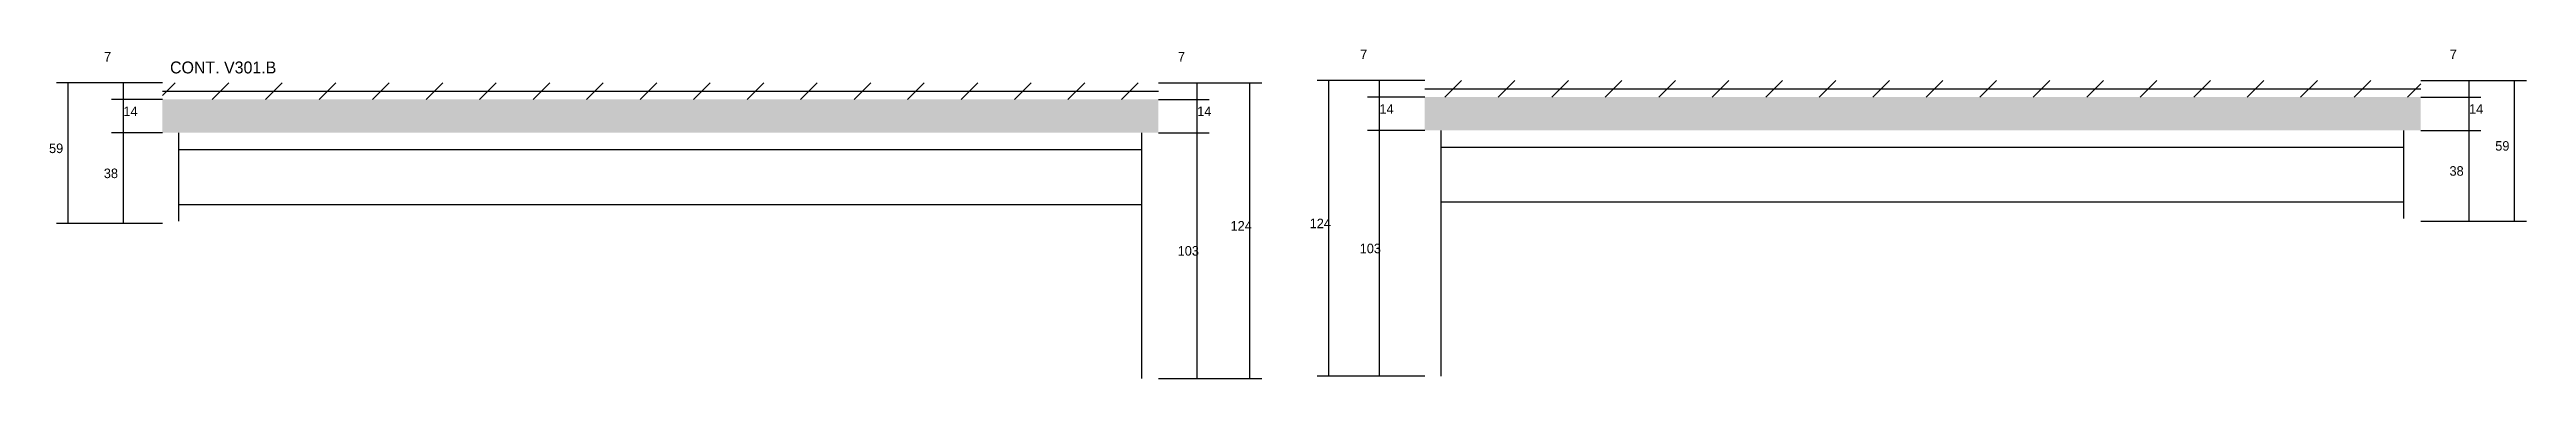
# Model space of a CAD drawing. Header units: metres. Extents: x 1998 to 4770, y 6978 to 8238.
# Drawn here: x 1998 to 3038, y 6978 to 7116 of the extents above; entities that cross this region are included whole.
import ezdxf

# ---------------------------------------------------------------- set-up
doc = ezdxf.new("R2010")
doc.units = ezdxf.units.M
for name, color, linetype in [('COTA', 241, 'Continuous'), ('Painéis', 200, 'Continuous'), ('REAPROVEITAMENTO', 251, 'Continuous'), ('SARR_2.2x7', 40, 'Continuous'), ('Texto Seção', 7, 'Continuous')]:
    doc.layers.add(name, color=color, linetype=linetype)

msp = doc.modelspace()

# ---------------------------------------------------------------- texts
at = {"layer": 'Painéis'}
for s, p in [('7', (2021, 7111.2)), ('7', (2471.7, 7111.2)), ('7', (2548.2, 7112.2)), ('7', (3005.5, 7112.2)), ('14', (2029.1, 7088.3)), ('14', (2479.8, 7088.3)), ('14', (2556.3, 7089.3)), ('14', (3013.6, 7089.3)), ('59', (1997.9, 7072.8)), ('59', (3024.6, 7073.8)), ('38', (2020.9, 7062.3)), ('38', (3005.4, 7063.3)), ('124', (2493.8, 7040.3)), ('124', (2527, 7041.3)), ('103', (2471.6, 7029.8)), ('103', (2548, 7030.8))]:
    msp.add_text(s, height=4, dxfattribs=at).set_placement(p)
at = {"layer": 'Texto Seção'}
msp.add_text('CONT. V301.B', height=5, dxfattribs=at).set_placement((2048.7, 7106.2))

# ---------------------------------------------------------------- hatches: boundary and pattern name
at = {"layer": 'COTA'}
h = msp.add_hatch(dxfattribs=at)
h.set_pattern_fill('AR-CONC', scale=0.03)
h.paths.add_polyline_path([(2463.5, 7095.3), (2045.5, 7095.3), (2045.5, 7095.3), (2045.5, 7081.3), (2045.5, 7081.3), (2463.5, 7081.3), (2463.5, 7081.3), (2463.5, 7095.3)])
h = msp.add_hatch(dxfattribs=at)
h.set_pattern_fill('AR-CONC', scale=0.03)
h.paths.add_polyline_path([(2575.3, 7096.3), (2993.3, 7096.3), (2993.3, 7096.3), (2993.3, 7082.3), (2993.3, 7082.3), (2575.3, 7082.3), (2575.3, 7082.3), (2575.3, 7096.3)])
at = {"layer": 'REAPROVEITAMENTO'}
h = msp.add_hatch(dxfattribs=at)
h.set_pattern_fill('ANSI31', scale=5)
h.paths.add_polyline_path([(2045.5, 7102.3), (2045.5, 7095.3), (2045.5, 7095.3), (2302, 7095.3), (2302, 7095.3), (2302, 7102.3), (2302, 7102.3), (2045.5, 7102.3)])
h = msp.add_hatch(dxfattribs=at)
h.set_pattern_fill('ANSI31', scale=5)
h.paths.add_polyline_path([(2302, 7102.3), (2302, 7095.3), (2302, 7095.3), (2463.5, 7095.3), (2463.5, 7095.3), (2463.5, 7102.3), (2463.5, 7102.3), (2302, 7102.3)])
h = msp.add_hatch(dxfattribs=at)
h.set_pattern_fill('ANSI31', scale=5)
h.paths.add_polyline_path([(2575.3, 7103.3), (2575.3, 7096.3), (2575.3, 7096.3), (2831.8, 7096.3), (2831.8, 7096.3), (2831.8, 7103.3), (2831.8, 7103.3), (2575.3, 7103.3)])
h = msp.add_hatch(dxfattribs=at)
h.set_pattern_fill('ANSI31', scale=5)
h.paths.add_polyline_path([(2831.8, 7103.3), (2831.8, 7096.3), (2831.8, 7096.3), (2993.3, 7096.3), (2993.3, 7096.3), (2993.3, 7103.3), (2993.3, 7103.3), (2831.8, 7103.3)])

# ---------------------------------------------------------------- linework, layer by layer
at = {"layer": 'Painéis'}
for p, q in [((2045.5, 7102.3), (2001, 7102.3)), ((2006, 7043.3), (2006, 7102.3)), ((2045.5, 7102.3), (2024.1, 7102.3)), ((2029.1, 7095.3), (2029.1, 7102.3)), ((2463.5, 7102.3), (2506.9, 7102.3)), ((2463.5, 7102.3), (2484.8, 7102.3)), ((2479.8, 7095.3), (2479.8, 7102.3)), ((2501.9, 6978.3), (2501.9, 7102.3)), ((2575.3, 7103.3), (2530.1, 7103.3)), ((2535.1, 6979.3), (2535.1, 7103.3)), ((2575.3, 7103.3), (2551.3, 7103.3)), ((2556.3, 7096.3), (2556.3, 7103.3)), ((2993.3, 7103.3), (3037.7, 7103.3)), ((2993.3, 7103.3), (3018.6, 7103.3)), ((3013.6, 7096.3), (3013.6, 7103.3)), ((3032.7, 7044.3), (3032.7, 7103.3)), ((2045.5, 7095.3), (2024.1, 7095.3)), ((2045.5, 7095.3), (2024.1, 7095.3)), ((2029.1, 7081.3), (2029.1, 7095.3)), ((2463.5, 7095.3), (2484.8, 7095.3)), ((2463.5, 7095.3), (2484.8, 7095.3)), ((2479.8, 7081.3), (2479.8, 7095.3)), ((2575.3, 7096.3), (2551.3, 7096.3)), ((2575.3, 7096.3), (2551.3, 7096.3)), ((2556.3, 7082.3), (2556.3, 7096.3)), ((2993.3, 7096.3), (3018.6, 7096.3)), ((2993.3, 7096.3), (3018.6, 7096.3)), ((3013.6, 7082.3), (3013.6, 7096.3)), ((2045.5, 7081.3), (2024.1, 7081.3)), ((2045.5, 7081.3), (2024.1, 7081.3)), ((2029.1, 7043.3), (2029.1, 7081.3)), ((2463.5, 7081.3), (2484.8, 7081.3)), ((2463.5, 7081.3), (2484.8, 7081.3)), ((2479.8, 6978.3), (2479.8, 7081.3)), ((2575.3, 7082.3), (2551.3, 7082.3)), ((2575.3, 7082.3), (2551.3, 7082.3)), ((2556.3, 6979.3), (2556.3, 7082.3)), ((2993.3, 7082.3), (3018.6, 7082.3)), ((2993.3, 7082.3), (3018.6, 7082.3)), ((3013.6, 7044.3), (3013.6, 7082.3)), ((2045.5, 7043.3), (2001, 7043.3)), ((2045.5, 7043.3), (2024.1, 7043.3)), ((2993.3, 7044.3), (3018.6, 7044.3)), ((2993.3, 7044.3), (3037.7, 7044.3)), ((2463.5, 6978.3), (2484.8, 6978.3)), ((2463.5, 6978.3), (2506.9, 6978.3)), ((2575.3, 6979.3), (2530.1, 6979.3)), ((2575.3, 6979.3), (2551.3, 6979.3))]:
    msp.add_line(p, q, dxfattribs=at)
at = {"layer": 'SARR_2.2x7'}
for p, q in [((2045.5, 7098.8), (2302, 7098.8)), ((2302, 7098.8), (2463.5, 7098.8)), ((2575.3, 7099.8), (2831.8, 7099.8)), ((2831.8, 7099.8), (2993.3, 7099.8)), ((2052.4, 7044.3), (2052.4, 7081.3)), ((2456.5, 6978.3), (2456.5, 7081.3)), ((2582.2, 6979.3), (2582.2, 7082.3)), ((2986.3, 7045.3), (2986.3, 7082.3)), ((2052.4, 7074.3), (2289.5, 7074.3)), ((2289.5, 7074.3), (2456.5, 7074.3)), ((2582.2, 7075.3), (2749.2, 7075.3)), ((2749.3, 7075.3), (2986.3, 7075.3)), ((2052.4, 7051.3), (2289.5, 7051.3)), ((2289.5, 7051.3), (2456.5, 7051.3)), ((2582.2, 7052.3), (2749.2, 7052.3)), ((2749.3, 7052.3), (2986.3, 7052.3))]:
    msp.add_line(p, q, dxfattribs=at)

msp.set_redraw_order([(e.dxf.handle, doc.entitydb.next_handle()) for e in msp.query("TEXT MTEXT ATTDEF DIMENSION ARC_DIMENSION")])  # texts and dimensions are drawn at this point

doc.saveas('drawing.dxf')
